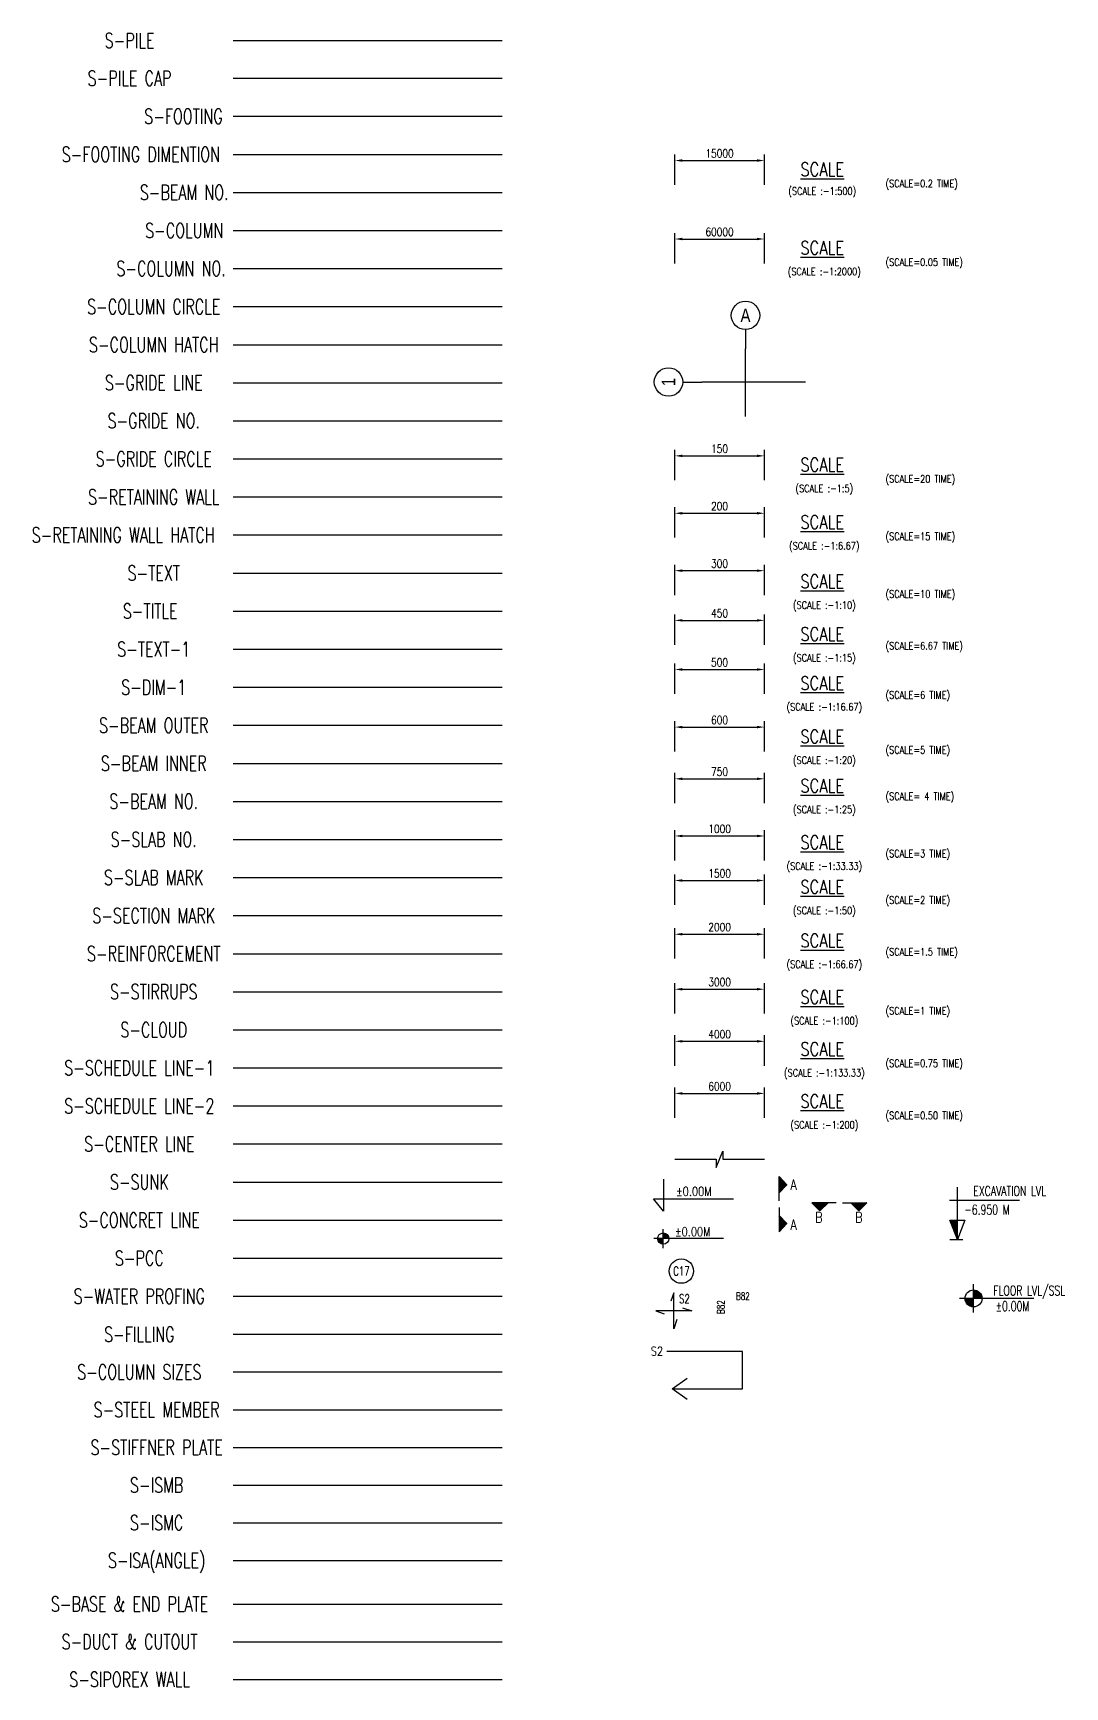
# Model space of a CAD drawing. Extents: x -69352 to 1013721, y -547461 to -186867.
# Drawn here: x 331922 to 366450, y -501482 to -446167 of the extents above; entities that cross this region are included whole.
import ezdxf
from ezdxf.enums import TextEntityAlignment as Align
from ezdxf.lldxf.tags import DXFTag

# ---------------------------------------------------------------- set-up
doc = ezdxf.new("R2010")
doc.units = 0
doc.header["$LTSCALE"] = 500
doc.header["$MEASUREMENT"] = 0
doc.header["$PDMODE"] = 35
doc.header["$PDSIZE"] = -15
doc.linetypes.add('HIDDEN2', pattern=[0.1875, 0.125, -0.0625])
doc.layers.get('DEFPOINTS').update_dxf_attribs({"color": 4})
for name, color, linetype in [('level', 3, 'Continuous'), ('S-BASE & END PLATE', 6, 'Continuous'), ('S-BEAM INNER', 4, 'HIDDEN2'), ('S-BEAM NO', 3, 'Continuous'), ('S-BEAM OUTER', 4, 'Continuous'), ('S-BRECK LINE', 8, 'Continuous'), ('S-CENTER_LINE', 8, 'CENTER'), ('S-CLOUD', 7, 'Continuous'), ('S-COLUMN', 1, 'Continuous'), ('S-COLUMN CIRCLE', 9, 'Continuous'), ('S-COLUMN HATCH', 8, 'Continuous'), ('S-COLUMN NO', 2, 'Continuous'), ('S-COLUMN SIZES', 2, 'Continuous'), ('S-CONCRET LINE', 4, 'Continuous'), ('S-DIM-1', 5, 'Continuous'), ('S-DUCT & CUTOUT', 8, 'Continuous'), ('S-FILLING', 9, 'Continuous'), ('S-FOOTING', 4, 'Continuous'), ('S-FOOTING  DIMENTION', 5, 'Continuous'), ('S-FOOTING TYPE', 3, 'Continuous'), ('S-GRIDE CIRCLE', 8, 'Continuous'), ('S-GRIDE LINE', 8, 'CENTER'), ('S-GRIDE NO', 1, 'Continuous'), ('S-ISA(ANGLE)', 4, 'Continuous'), ('S-ISMB', 2, 'Continuous'), ('S-ISMC', 3, 'Continuous'), ('S-LEVEL SECTION', 3, 'Continuous'), ('S-LEVLE PLAN', 3, 'Continuous'), ('S-PCC', 9, 'Continuous'), ('S-PILE', 2, 'Continuous'), ('S-PILE CAP', 4, 'Continuous'), ('S-REINFORCEMENT', 6, 'Continuous'), ('S-RETAINING WALL', 6, 'Continuous'), ('S-RETAINING WALL HATCH', 8, 'Continuous'), ('S-SECTION MARK', 1, 'Continuous'), ('S-SIPOREX WALL', 170, 'Continuous'), ('S-SLAB MARK', 3, 'Continuous'), ('S-SLAB NO', 3, 'Continuous'), ('S-STEEL MEMBER', 2, 'Continuous'), ('S-STIFFNER PLATE', 3, 'Continuous'), ('S-STIRUPS', 3, 'Continuous'), ('S-SUNK', 9, 'Continuous'), ('S-TEXT', 2, 'Continuous'), ('S-TEXT-1', 4, 'Continuous'), ('S-TITAL', 6, 'Continuous'), ('S-TITLE', 6, 'Continuous'), ('S-WATER PROFING', 9, 'Continuous'), ('SCHEDULE LINE-1', 7, 'Continuous'), ('SCHEDULE LINE-2', 5, 'Continuous')]:
    doc.layers.add(name, color=color, linetype=linetype)
doc.styles.add('ARIAL', font='arial.ttf', dxfattribs={"width": 0.8, "height": 450})
doc.styles.add('ROMANS', font='simplex.shx', dxfattribs={"width": 0.8, "height": 275})
tags = doc.linetypes.add('CENTER', pattern=[2, 1.25, -0.25, 0.25, -0.25]).pattern_tags.tags
tags[10:11] = [DXFTag(74, 4), DXFTag(75, 0), DXFTag(340, '0'), DXFTag(46, 1.0), DXFTag(50, 0.0), DXFTag(44, 0.0), DXFTag(45, 0.0)]
tags[8:9] = [DXFTag(74, 4), DXFTag(75, 0), DXFTag(340, '0'), DXFTag(46, 1.0), DXFTag(50, 0.0), DXFTag(44, 0.0), DXFTag(45, 0.0)]
tags[6:7] = [DXFTag(74, 4), DXFTag(75, 0), DXFTag(340, '0'), DXFTag(46, 1.0), DXFTag(50, 0.0), DXFTag(44, 0.0), DXFTag(45, 0.0)]
tags[4:5] = [DXFTag(74, 4), DXFTag(75, 0), DXFTag(340, '0'), DXFTag(46, 1.0), DXFTag(50, 0.0), DXFTag(44, 0.0), DXFTag(45, 0.0)]
doc.dimstyles.new('dim10', dxfattribs={"dimtxt": 250, "dimasz": 250, "dimexe": 200, "dimexo": 200, "dimgap": 100, "dimtad": 1, "dimdec": 0, "dimlfac": 0.1, "dimzin": 0, "dimdsep": 46, "dimtxsty": 'ROMANS', "dimcen": 0, "dimclrd": 5, "dimclre": 5, "dimclrt": 4, "dimadec": 0, "dimazin": 0, "dimtfac": 1, "dimtdec": 0, "dimtix": 1, "dimtofl": 0, "dimtmove": 2, "dimatfit": 3, "dimfxl": 0, "dimtolj": 1, "dimtzin": 0, "dimlwd": -1, "dimlwe": -1, "dimarcsym": 0})
doc.dimstyles.new('dim100', dxfattribs={"dimtxt": 250, "dimasz": 250, "dimexe": 200, "dimexo": 200, "dimgap": 100, "dimtad": 1, "dimdec": 0, "dimzin": 0, "dimdsep": 46, "dimtxsty": 'ROMANS', "dimcen": 0, "dimclrd": 5, "dimclre": 5, "dimclrt": 4, "dimadec": 0, "dimazin": 0, "dimtfac": 1, "dimtdec": 0, "dimtix": 1, "dimtofl": 0, "dimtmove": 2, "dimatfit": 3, "dimfxl": 0, "dimtolj": 1, "dimtzin": 0, "dimlwd": -1, "dimlwe": -1, "dimarcsym": 0})
doc.dimstyles.new('dim133.33(0.75)', dxfattribs={"dimtxt": 250, "dimasz": 250, "dimexe": 200, "dimexo": 200, "dimgap": 100, "dimtad": 1, "dimdec": 0, "dimlfac": 1.333331, "dimzin": 0, "dimdsep": 46, "dimtxsty": 'ROMANS', "dimcen": 0, "dimclrd": 5, "dimclre": 5, "dimclrt": 4, "dimadec": 0, "dimazin": 0, "dimtfac": 1, "dimtdec": 0, "dimtix": 1, "dimtofl": 0, "dimtmove": 2, "dimatfit": 3, "dimfxl": 0, "dimtolj": 1, "dimtzin": 0, "dimlwd": -1, "dimlwe": -1, "dimarcsym": 0})
doc.dimstyles.new('dim15(6.67)', dxfattribs={"dimtxt": 250, "dimasz": 250, "dimexe": 200, "dimexo": 200, "dimgap": 100, "dimtad": 1, "dimdec": 0, "dimlfac": 0.15, "dimzin": 0, "dimdsep": 46, "dimtxsty": 'ROMANS', "dimcen": 0, "dimclrd": 5, "dimclre": 5, "dimclrt": 4, "dimadec": 0, "dimazin": 0, "dimtfac": 1, "dimtdec": 0, "dimtix": 1, "dimtofl": 0, "dimtmove": 2, "dimatfit": 3, "dimfxl": 0, "dimtolj": 1, "dimtzin": 0, "dimlwd": -1, "dimlwe": -1, "dimarcsym": 0})
doc.dimstyles.new('dim16.67(6)', dxfattribs={"dimtxt": 250, "dimasz": 250, "dimexe": 200, "dimexo": 200, "dimgap": 100, "dimtad": 1, "dimdec": 0, "dimlfac": 0.166665, "dimzin": 0, "dimdsep": 46, "dimtxsty": 'ROMANS', "dimcen": 0, "dimclrd": 5, "dimclre": 5, "dimclrt": 4, "dimadec": 0, "dimazin": 0, "dimtfac": 1, "dimtdec": 0, "dimtix": 1, "dimtofl": 0, "dimtmove": 2, "dimatfit": 3, "dimfxl": 0, "dimtolj": 1, "dimtzin": 0, "dimlwd": -1, "dimlwe": -1, "dimarcsym": 0})
doc.dimstyles.new('dim20', dxfattribs={"dimtxt": 250, "dimasz": 250, "dimexe": 200, "dimexo": 200, "dimgap": 100, "dimtad": 1, "dimdec": 0, "dimlfac": 0.2, "dimzin": 0, "dimdsep": 46, "dimtxsty": 'ROMANS', "dimcen": 0, "dimclrd": 5, "dimclre": 5, "dimclrt": 4, "dimadec": 0, "dimazin": 0, "dimtfac": 1, "dimtdec": 0, "dimtix": 1, "dimtofl": 0, "dimtmove": 2, "dimatfit": 3, "dimfxl": 0, "dimtolj": 1, "dimtzin": 0, "dimlwd": -1, "dimlwe": -1, "dimarcsym": 0})
doc.dimstyles.new('dim200', dxfattribs={"dimtxt": 250, "dimasz": 250, "dimexe": 200, "dimexo": 200, "dimgap": 100, "dimtad": 1, "dimdec": 0, "dimlfac": 2, "dimzin": 0, "dimdsep": 46, "dimtxsty": 'ROMANS', "dimcen": 0, "dimclrd": 5, "dimclre": 5, "dimclrt": 4, "dimadec": 0, "dimazin": 0, "dimtfac": 1, "dimtdec": 0, "dimtix": 1, "dimtofl": 0, "dimtmove": 2, "dimatfit": 3, "dimfxl": 0, "dimtolj": 1, "dimtzin": 0, "dimlwd": -1, "dimlwe": -1, "dimarcsym": 0})
doc.dimstyles.new('dim2000', dxfattribs={"dimtxt": 250, "dimasz": 250, "dimexe": 200, "dimexo": 200, "dimgap": 100, "dimtad": 1, "dimdec": 0, "dimlfac": 20, "dimzin": 0, "dimdsep": 46, "dimtxsty": 'ROMANS', "dimcen": 0, "dimclrd": 5, "dimclre": 5, "dimclrt": 4, "dimadec": 0, "dimazin": 0, "dimtfac": 1, "dimtdec": 0, "dimtix": 1, "dimtofl": 0, "dimtmove": 2, "dimatfit": 3, "dimfxl": 0, "dimtolj": 1, "dimtzin": 0, "dimlwd": -1, "dimlwe": -1, "dimarcsym": 0})
doc.dimstyles.new('dim25', dxfattribs={"dimtxt": 250, "dimasz": 250, "dimexe": 200, "dimexo": 200, "dimgap": 100, "dimtad": 1, "dimdec": 0, "dimlfac": 0.25, "dimzin": 0, "dimdsep": 46, "dimtxsty": 'ROMANS', "dimcen": 0, "dimclrd": 5, "dimclre": 5, "dimclrt": 4, "dimadec": 0, "dimazin": 0, "dimtfac": 1, "dimtdec": 0, "dimtix": 1, "dimtofl": 0, "dimtmove": 2, "dimatfit": 3, "dimfxl": 0, "dimtolj": 1, "dimtzin": 0, "dimlwd": -1, "dimlwe": -1, "dimarcsym": 0})
doc.dimstyles.new('dim33.33', dxfattribs={"dimtxt": 250, "dimasz": 250, "dimexe": 200, "dimexo": 200, "dimgap": 100, "dimtad": 1, "dimdec": 0, "dimlfac": 0.333331, "dimzin": 0, "dimdsep": 46, "dimtxsty": 'ROMANS', "dimcen": 0, "dimclrd": 5, "dimclre": 5, "dimclrt": 4, "dimadec": 0, "dimazin": 0, "dimtfac": 1, "dimtdec": 0, "dimtix": 1, "dimtofl": 0, "dimtmove": 2, "dimatfit": 3, "dimfxl": 0, "dimtolj": 1, "dimtzin": 0, "dimlwd": -1, "dimlwe": -1, "dimarcsym": 0})
doc.dimstyles.new('dim5', dxfattribs={"dimtxt": 250, "dimasz": 250, "dimexe": 200, "dimexo": 200, "dimgap": 100, "dimtad": 1, "dimdec": 0, "dimlfac": 0.05, "dimzin": 0, "dimdsep": 46, "dimtxsty": 'ROMANS', "dimcen": 0, "dimclrd": 5, "dimclre": 5, "dimclrt": 4, "dimadec": 0, "dimazin": 0, "dimtfac": 1, "dimtdec": 0, "dimtix": 1, "dimtofl": 0, "dimtmove": 2, "dimatfit": 3, "dimfxl": 0, "dimtolj": 1, "dimtzin": 0, "dimlwd": -1, "dimlwe": -1, "dimarcsym": 0})
doc.dimstyles.new('dim50', dxfattribs={"dimtxt": 250, "dimasz": 250, "dimexe": 200, "dimexo": 200, "dimgap": 100, "dimtad": 1, "dimdec": 0, "dimlfac": 0.5, "dimzin": 0, "dimdsep": 46, "dimtxsty": 'ROMANS', "dimcen": 0, "dimclrd": 5, "dimclre": 5, "dimclrt": 4, "dimadec": 0, "dimazin": 0, "dimtfac": 1, "dimtdec": 0, "dimtix": 1, "dimtofl": 0, "dimtmove": 2, "dimatfit": 3, "dimfxl": 0, "dimtolj": 1, "dimtzin": 0, "dimlwd": -1, "dimlwe": -1, "dimarcsym": 0})
doc.dimstyles.new('dim500', dxfattribs={"dimtxt": 250, "dimasz": 250, "dimexe": 200, "dimexo": 200, "dimgap": 100, "dimtad": 1, "dimdec": 0, "dimlfac": 5, "dimzin": 0, "dimdsep": 46, "dimtxsty": 'ROMANS', "dimcen": 0, "dimclrd": 5, "dimclre": 5, "dimclrt": 4, "dimadec": 0, "dimazin": 0, "dimtfac": 1, "dimtdec": 0, "dimtix": 1, "dimtofl": 0, "dimtmove": 2, "dimatfit": 3, "dimfxl": 0, "dimtolj": 1, "dimtzin": 0, "dimlwd": -1, "dimlwe": -1, "dimarcsym": 0})
doc.dimstyles.new('dim6.67(15)', dxfattribs={"dimtxt": 250, "dimasz": 250, "dimexe": 200, "dimexo": 200, "dimgap": 100, "dimtad": 1, "dimdec": 0, "dimlfac": 0.066667, "dimzin": 0, "dimdsep": 46, "dimtxsty": 'ROMANS', "dimcen": 0, "dimclrd": 5, "dimclre": 5, "dimclrt": 4, "dimadec": 0, "dimazin": 0, "dimtfac": 1, "dimtdec": 0, "dimtix": 1, "dimtofl": 0, "dimtmove": 2, "dimatfit": 3, "dimfxl": 0, "dimtolj": 1, "dimtzin": 0, "dimlwd": -1, "dimlwe": -1, "dimarcsym": 0})
doc.dimstyles.new('dim66.67(1.5)', dxfattribs={"dimtxt": 250, "dimasz": 250, "dimexe": 200, "dimexo": 200, "dimgap": 100, "dimtad": 1, "dimdec": 0, "dimlfac": 0.666666, "dimzin": 0, "dimdsep": 46, "dimtxsty": 'ROMANS', "dimcen": 0, "dimclrd": 5, "dimclre": 5, "dimclrt": 4, "dimadec": 0, "dimazin": 0, "dimtfac": 1, "dimtdec": 0, "dimtix": 1, "dimtofl": 0, "dimtmove": 2, "dimatfit": 3, "dimfxl": 0, "dimtolj": 1, "dimtzin": 0, "dimlwd": -1, "dimlwe": -1, "dimarcsym": 0})

msp = doc.modelspace()

# ---------------------------------------------------------------- texts
at = {"layer": 'S-BEAM NO', "style": 'ROMANS', "width": 0.7}
msp.add_text('B82', height=250, dxfattribs=at).set_placement((355675.361, -488409.478), align=Align.MIDDLE_CENTER)
msp.add_text('B82', height=250, rotation=90, dxfattribs=at).set_placement((354935.587, -488778.007), align=Align.MIDDLE_CENTER)
at = {"layer": 'S-COLUMN NO', "style": 'ROMANS', "width": 0.7}
msp.add_text('C17', height=300, dxfattribs=at).set_placement((353616.198, -487574.519), align=Align.MIDDLE)
at = {"layer": 'S-LEVEL SECTION', "insert": (354030.702, -484908.217), "char_height": 300, "attachment_point": 5, "style": 'ROMANS'}
msp.add_mtext('%%P0.00M', dxfattribs=at)
at = {"layer": 'S-LEVLE PLAN', "insert": (353994.241, -486255.406), "char_height": 300, "attachment_point": 5, "style": 'ROMANS'}
msp.add_mtext('%%P0.00M', dxfattribs=at)
at = {"layer": 'S-SECTION MARK', "style": 'ROMANS', "width": 0.8}
for s, p in [('A', (357372.639, -484681.535)), ('B', (358216.284, -485775.958)), ('B', (359555.063, -485775.958)), ('A', (357372.639, -486020.314))]:
    msp.add_text(s, height=349.999, dxfattribs=at).set_placement(p, align=Align.MIDDLE)
at = {"layer": 'S-SLAB NO', "style": 'ROMANS', "width": 0.7}
msp.add_text('S2', height=300, dxfattribs=at).set_placement((353536.61, -488649.777))
at = {"layer": 'S-TEXT', "style": 'ROMANS', "width": 0.7}
for s, p in [('S-PILE', (335149.926, -446416.516)), ('S-PILE CAP', (335149.926, -447676.985)), ('S-FOOTING', (336955.032, -448950.05)), ('S-FOOTING DIMENTION', (335528.653, -450223.115)), ('S-BEAM NO.', (336978.032, -451496.18)), ('S-COLUMN', (336978.032, -452769.245)), ('S-COLUMN NO.', (336539.715, -454042.31)), ('S-COLUMN CIRCLE', (335959.734, -455315.375)), ('S-COLUMN HATCH', (335959.734, -456588.441)), ('S-GRIDE LINE', (335959.734, -457861.506)), ('S-GRIDE NO.', (335959.734, -459134.571)), ('S-GRIDE CIRCLE', (335959.734, -460407.636)), ('S-RETAINING WALL', (335959.734, -461680.701)), ('S-RETAINING WALL HATCH', (334936.759, -462953.766)), ('S-TEXT', (335959.734, -464226.831)), ('S-TITLE ', (335959.734, -465499.896)), ('S-TEXT-1', (335959.734, -466772.961)), ('S-DIM-1', (335959.734, -468046.027)), ('S-BEAM OUTER', (335959.734, -469319.092)), ('S-BEAM INNER', (335959.734, -470592.157)), ('S-BEAM NO.', (335959.734, -471865.222)), ('S-SLAB NO.', (335959.734, -473138.287)), ('S-SLAB MARK', (335959.734, -474411.352)), ('S-SECTION MARK', (335959.734, -475684.417)), ('S-REINFORCEMENT', (335959.734, -476957.482)), ('S-STIRRUPS', (335959.734, -478230.547)), ('S-CLOUD', (335959.734, -479503.612)), ('S-SCHEDULE LINE-1', (335477.463, -480776.678)), ('S-SCHEDULE LINE-2', (335477.463, -482049.743)), ('S-CENTER LINE', (335477.463, -483322.808)), ('S-SUNK', (335477.463, -484595.873)), ('S-CONCRET LINE', (335477.463, -485868.938)), ('S-PCC', (335477.463, -487142.003)), ('S-WATER PROFING', (335477.463, -488415.068)), ('S-FILLING', (335477.463, -489688.133)), ('S-COLUMN SIZES', (335477.463, -490948.603)), ('S-STEEL MEMBER', (336056.029, -492209.072)), ('S-STIFFNER PLATE', (336056.029, -493469.541)), ('S-ISMB', (336056.029, -494730.011)), ('S-ISMC', (336056.029, -495990.48)), ('S-ISA(ANGLE)', (336056.029, -497250.949)), ('S-BASE & END PLATE', (335149.926, -498710.991)), ('S-DUCT & CUTOUT', (335149.926, -499971.46)), ('S-SIPOREX WALL', (335149.926, -501231.929))]:
    msp.add_text(s, height=500, dxfattribs=at).set_placement(p, align=Align.MIDDLE_CENTER)
at = {"layer": 'S-TEXT', "style": 'ROMANS', "width": 0.8}
msp.add_text('S2', height=300, dxfattribs=at).set_placement((352590.7, -490401.816))
at = {"layer": 'S-TEXT', "char_height": 250, "width": 16150, "attachment_point": 2, "style": 'ROMANS'}
for s, insert in [('(SCALE :-1:500)', (358330.584, -451325.846)), ('(SCALE :-1:2000)', (358398.476, -454018.417)), ('(SCALE :-1:5)', (358398.476, -461271.303)), ('(SCALE :-1:6.67)', (358398.476, -463191.297)), ('(SCALE :-1:10)', (358400.054, -465174.759)), ('(SCALE :-1:15)', (358400.054, -466936.696)), ('(SCALE :-1:16.67)', (358400.054, -468579.515)), ('(SCALE :-1:20)', (358400.054, -470362.945)), ('(SCALE :-1:25)', (358400.054, -472010.456)), ('(SCALE :-1:33.33)', (358400.054, -473902.517)), ('(SCALE :-1:50)', (358400.054, -475391.335)), ('(SCALE :-1:66.67)', (358400.054, -477188.659)), ('(SCALE :-1:100)', (358400.054, -479074.696)), ('(SCALE :-1:133.33)', (358400.054, -480817.344)), ('(SCALE :-1:200)', (358400.054, -482559.993))]:
    msp.add_mtext(s, dxfattribs=dict(at, insert=insert))
at = {"layer": 'S-TEXT-1', "char_height": 250, "width": 16150, "attachment_point": 1, "style": 'ROMANS'}
for s, insert in [('(SCALE=0.2 TIME)', (360447.619, -451075.661)), ('(SCALE=0.05 TIME)', (360447.619, -453700.646)), ('(SCALE=20 TIME)', (360447.619, -460953.532)), ('(SCALE=15 TIME)', (360447.619, -462873.526)), ('(SCALE=10 TIME)', (360447.619, -464802.531)), ('(SCALE=6.67 TIME)', (360447.619, -466536.575)), ('(SCALE=6 TIME)', (360447.619, -468179.394)), ('(SCALE=5 TIME)', (360447.619, -470018.453)), ('(SCALE= 4 TIME)', (360447.619, -471568.788)), ('(SCALE=3 TIME)', (360447.619, -473485.037)), ('(SCALE=2 TIME)', (360447.619, -475038.244)), ('(SCALE=1.5 TIME)', (360447.619, -476771.179)), ('(SCALE=1 TIME)', (360447.619, -478742.817)), ('(SCALE=0.75 TIME)', (360447.619, -480498.934)), ('(SCALE=0.50 TIME)', (360447.619, -482241.583))]:
    msp.add_mtext(s, dxfattribs=dict(at, insert=insert))
at = {"layer": 'S-TITAL', "style": 'ROMANS', "width": 0.8}
for p in [(358330.584, -450724.339), (358330.584, -453349.324), (358330.584, -460602.21), (358330.584, -462522.204), (358330.584, -464505.666), (358330.584, -466267.603), (358330.584, -467910.422), (358330.584, -469693.852), (358330.584, -471341.363), (358330.584, -473233.424), (358330.584, -474722.242), (358330.584, -476519.566), (358330.584, -478405.603), (358330.584, -480148.252), (358330.584, -481890.9)]:
    msp.add_text('%%USCALE', height=450, dxfattribs=at).set_placement(p, align=Align.MIDDLE_CENTER)

# ---------------------------------------------------------------- blocks, each defined once
blk = doc.blocks.new('*D1242')
at = {"layer": 'DEFPOINTS', "color": 0}
for p in [(356394, -478146), (353394, -479161), (356394, -479161)]:
    blk.add_point(p, dxfattribs=at)
at = {"layer": 'S-DIM-1', "color": 5}
for p, q in [((353394, -478961), (353394, -477946)), ((353644, -478146), (356144, -478146)), ((356394, -478961), (356394, -477946))]:
    blk.add_line(p, q, dxfattribs=at)
for points in [[(353644, -478104), (353644, -478188), (353394, -478146)], [(356144, -478188), (356144, -478104), (356394, -478146)]]:
    blk.add_solid(points, dxfattribs=at)
at = {"layer": 'S-DIM-1', "color": 4, "insert": (354894, -477908), "char_height": 275, "attachment_point": 5, "style": 'ROMANS'}
blk.add_mtext('\\A1;3000', dxfattribs=at)
blk = doc.blocks.new('*D1243')
at = {"layer": 'DEFPOINTS', "color": 0}
for p in [(356394, -474510), (353394, -475525), (356394, -475525)]:
    blk.add_point(p, dxfattribs=at)
at = {"layer": 'S-DIM-1', "color": 5}
for p, q in [((353394, -475325), (353394, -474310)), ((353644, -474510), (356144, -474510)), ((356394, -475325), (356394, -474310))]:
    blk.add_line(p, q, dxfattribs=at)
for points in [[(353644, -474468), (353644, -474551), (353394, -474510)], [(356144, -474551), (356144, -474468), (356394, -474510)]]:
    blk.add_solid(points, dxfattribs=at)
at = {"layer": 'S-DIM-1', "color": 4, "insert": (354894, -474272), "char_height": 275, "attachment_point": 5, "style": 'ROMANS'}
blk.add_mtext('\\A1;1500', dxfattribs=at)
blk = doc.blocks.new('*D1244')
at = {"layer": 'DEFPOINTS', "color": 0}
for p in [(356394, -471108), (353394, -472123), (356394, -472123)]:
    blk.add_point(p, dxfattribs=at)
at = {"layer": 'S-DIM-1', "color": 5}
for p, q in [((353394, -471923), (353394, -470908)), ((353644, -471108), (356144, -471108)), ((356394, -471923), (356394, -470908))]:
    blk.add_line(p, q, dxfattribs=at)
for points in [[(353644, -471067), (353644, -471150), (353394, -471108)], [(356144, -471150), (356144, -471067), (356394, -471108)]]:
    blk.add_solid(points, dxfattribs=at)
at = {"layer": 'S-DIM-1', "color": 4, "insert": (354894, -470871), "char_height": 275, "attachment_point": 5, "style": 'ROMANS'}
blk.add_mtext('\\A1;750', dxfattribs=at)
blk = doc.blocks.new('*D1245')
at = {"layer": 'DEFPOINTS', "color": 0}
for p in [(356394, -469379), (353394, -470394), (356394, -470394)]:
    blk.add_point(p, dxfattribs=at)
at = {"layer": 'S-DIM-1', "color": 5}
for p, q in [((353394, -470194), (353394, -469179)), ((353644, -469379), (356144, -469379)), ((356394, -470194), (356394, -469179))]:
    blk.add_line(p, q, dxfattribs=at)
for points in [[(353644, -469337), (353644, -469421), (353394, -469379)], [(356144, -469421), (356144, -469337), (356394, -469379)]]:
    blk.add_solid(points, dxfattribs=at)
at = {"layer": 'S-DIM-1', "color": 4, "insert": (354894, -469142), "char_height": 275, "attachment_point": 5, "style": 'ROMANS'}
blk.add_mtext('\\A1;600', dxfattribs=at)
blk = doc.blocks.new('*D1246')
at = {"layer": 'DEFPOINTS', "color": 0}
for p in [(356394, -465810), (353394, -466825), (356394, -466825)]:
    blk.add_point(p, dxfattribs=at)
at = {"layer": 'S-DIM-1', "color": 5}
for p, q in [((353394, -466625), (353394, -465610)), ((356394, -466625), (356394, -465610)), ((353644, -465810), (356144, -465810))]:
    blk.add_line(p, q, dxfattribs=at)
for points in [[(353644, -465768), (353644, -465851), (353394, -465810)], [(356144, -465851), (356144, -465768), (356394, -465810)]]:
    blk.add_solid(points, dxfattribs=at)
at = {"layer": 'S-DIM-1', "color": 4, "insert": (354894, -465572), "char_height": 275, "attachment_point": 5, "style": 'ROMANS'}
blk.add_mtext('\\A1;450', dxfattribs=at)
blk = doc.blocks.new('*D1247')
at = {"layer": 'DEFPOINTS', "color": 0}
for p in [(356394, -464147), (353394, -465162), (356394, -465162)]:
    blk.add_point(p, dxfattribs=at)
at = {"layer": 'S-DIM-1', "color": 5}
for p, q in [((353394, -464962), (353394, -463947)), ((356394, -464962), (356394, -463947)), ((353644, -464147), (356144, -464147))]:
    blk.add_line(p, q, dxfattribs=at)
for points in [[(353644, -464105), (353644, -464189), (353394, -464147)], [(356144, -464189), (356144, -464105), (356394, -464147)]]:
    blk.add_solid(points, dxfattribs=at)
at = {"layer": 'S-DIM-1', "color": 4, "insert": (354894, -463910), "char_height": 275, "attachment_point": 5, "style": 'ROMANS'}
blk.add_mtext('\\A1;300', dxfattribs=at)
blk = doc.blocks.new('*D1248')
at = {"layer": 'DEFPOINTS', "color": 0}
for p in [(356394, -462227), (353394, -463242), (356394, -463242)]:
    blk.add_point(p, dxfattribs=at)
at = {"layer": 'S-DIM-1', "color": 5}
for p, q in [((353394, -463042), (353394, -462027)), ((353644, -462227), (356144, -462227)), ((356394, -463042), (356394, -462027))]:
    blk.add_line(p, q, dxfattribs=at)
for points in [[(353644, -462185), (353644, -462269), (353394, -462227)], [(356144, -462269), (356144, -462185), (356394, -462227)]]:
    blk.add_solid(points, dxfattribs=at)
at = {"layer": 'S-DIM-1', "color": 4, "insert": (354894, -461990), "char_height": 275, "attachment_point": 5, "style": 'ROMANS'}
blk.add_mtext('\\A1;200', dxfattribs=at)
blk = doc.blocks.new('*D1249')
at = {"layer": 'DEFPOINTS', "color": 0}
for p in [(356394, -476307), (353394, -477322), (356394, -477322)]:
    blk.add_point(p, dxfattribs=at)
at = {"layer": 'S-DIM-1', "color": 5}
for p, q in [((353394, -477122), (353394, -476107)), ((356394, -477122), (356394, -476107)), ((353644, -476307), (356144, -476307))]:
    blk.add_line(p, q, dxfattribs=at)
for points in [[(353644, -476265), (353644, -476349), (353394, -476307)], [(356144, -476349), (356144, -476265), (356394, -476307)]]:
    blk.add_solid(points, dxfattribs=at)
at = {"layer": 'S-DIM-1', "color": 4, "insert": (354894, -476069), "char_height": 275, "attachment_point": 5, "style": 'ROMANS'}
blk.add_mtext('\\A1;2000', dxfattribs=at)
blk = doc.blocks.new('*D1250')
at = {"layer": 'DEFPOINTS', "color": 0}
for p in [(356394, -473021), (353394, -474036), (356394, -474036)]:
    blk.add_point(p, dxfattribs=at)
at = {"layer": 'S-DIM-1', "color": 5}
for p, q in [((353394, -473836), (353394, -472821)), ((356394, -473836), (356394, -472821)), ((353644, -473021), (356144, -473021))]:
    blk.add_line(p, q, dxfattribs=at)
for points in [[(353644, -472979), (353644, -473062), (353394, -473021)], [(356144, -473062), (356144, -472979), (356394, -473021)]]:
    blk.add_solid(points, dxfattribs=at)
at = {"layer": 'S-DIM-1', "color": 4, "insert": (354894, -472783), "char_height": 275, "attachment_point": 5, "style": 'ROMANS'}
blk.add_mtext('\\A1;1000', dxfattribs=at)
blk = doc.blocks.new('*D1251')
at = {"layer": 'DEFPOINTS', "color": 0}
for p in [(356394, -467452), (353394, -468468), (356394, -468468)]:
    blk.add_point(p, dxfattribs=at)
at = {"layer": 'S-DIM-1', "color": 5}
for p, q in [((353394, -468268), (353394, -467252)), ((356394, -468268), (356394, -467252)), ((353644, -467452), (356144, -467452))]:
    blk.add_line(p, q, dxfattribs=at)
for points in [[(353644, -467411), (353644, -467494), (353394, -467452)], [(356144, -467494), (356144, -467411), (356394, -467452)]]:
    blk.add_solid(points, dxfattribs=at)
at = {"layer": 'S-DIM-1', "color": 4, "insert": (354894, -467215), "char_height": 275, "attachment_point": 5, "style": 'ROMANS'}
blk.add_mtext('\\A1;500', dxfattribs=at)
blk = doc.blocks.new('*D1252')
at = {"layer": 'DEFPOINTS', "color": 0}
for p in [(356394, -479888), (353394, -480904), (356394, -480904)]:
    blk.add_point(p, dxfattribs=at)
at = {"layer": 'S-DIM-1', "color": 5}
for p, q in [((353394, -480704), (353394, -479688)), ((353644, -479888), (356144, -479888)), ((356394, -480704), (356394, -479688))]:
    blk.add_line(p, q, dxfattribs=at)
for points in [[(353644, -479847), (353644, -479930), (353394, -479888)], [(356144, -479930), (356144, -479847), (356394, -479888)]]:
    blk.add_solid(points, dxfattribs=at)
at = {"layer": 'S-DIM-1', "color": 4, "insert": (354894, -479651), "char_height": 275, "attachment_point": 5, "style": 'ROMANS'}
blk.add_mtext('\\A1;4000', dxfattribs=at)
blk = doc.blocks.new('*D1253')
at = {"layer": 'DEFPOINTS', "color": 0}
for p in [(356394, -460307), (353394, -461322), (356394, -461322)]:
    blk.add_point(p, dxfattribs=at)
at = {"layer": 'S-DIM-1', "color": 5}
for p, q in [((353394, -461122), (353394, -460107)), ((356394, -461122), (356394, -460107)), ((353644, -460307), (356144, -460307))]:
    blk.add_line(p, q, dxfattribs=at)
for points in [[(353644, -460265), (353644, -460349), (353394, -460307)], [(356144, -460349), (356144, -460265), (356394, -460307)]]:
    blk.add_solid(points, dxfattribs=at)
at = {"layer": 'S-DIM-1', "color": 4, "insert": (354894, -460070), "char_height": 275, "attachment_point": 5, "style": 'ROMANS'}
blk.add_mtext('\\A1;150', dxfattribs=at)
blk = doc.blocks.new('*D1254')
at = {"layer": 'DEFPOINTS', "color": 0}
for p in [(356394, -453054), (353394, -454069), (356394, -454069)]:
    blk.add_point(p, dxfattribs=at)
at = {"layer": 'S-DIM-1', "color": 5}
for p, q in [((353394, -453869), (353394, -452854)), ((356394, -453869), (356394, -452854)), ((353644, -453054), (356144, -453054))]:
    blk.add_line(p, q, dxfattribs=at)
for points in [[(353644, -453012), (353644, -453096), (353394, -453054)], [(356144, -453096), (356144, -453012), (356394, -453054)]]:
    blk.add_solid(points, dxfattribs=at)
at = {"layer": 'S-DIM-1', "color": 4, "insert": (354894, -452817), "char_height": 275, "attachment_point": 5, "style": 'ROMANS'}
blk.add_mtext('\\A1;60000', dxfattribs=at)
blk = doc.blocks.new('*D1255')
at = {"layer": 'DEFPOINTS', "color": 0}
for p in [(356394, -450429), (353394, -451444), (356394, -451444)]:
    blk.add_point(p, dxfattribs=at)
at = {"layer": 'S-DIM-1', "color": 5}
for p, q in [((353394, -451244), (353394, -450229)), ((356394, -451244), (356394, -450229)), ((353644, -450429), (356144, -450429))]:
    blk.add_line(p, q, dxfattribs=at)
for points in [[(353644, -450387), (353644, -450471), (353394, -450429)], [(356144, -450471), (356144, -450387), (356394, -450429)]]:
    blk.add_solid(points, dxfattribs=at)
at = {"layer": 'S-DIM-1', "color": 4, "insert": (354894, -450192), "char_height": 275, "attachment_point": 5, "style": 'ROMANS'}
blk.add_mtext('\\A1;15000', dxfattribs=at)
blk = doc.blocks.new('*D1256')
at = {"layer": 'DEFPOINTS', "color": 0}
for p in [(356394, -481631), (353394, -482646), (356394, -482646)]:
    blk.add_point(p, dxfattribs=at)
at = {"layer": 'S-DIM-1', "color": 5}
for p, q in [((353394, -482446), (353394, -481431)), ((353644, -481631), (356144, -481631)), ((356394, -482446), (356394, -481431))]:
    blk.add_line(p, q, dxfattribs=at)
for points in [[(353644, -481589), (353644, -481673), (353394, -481631)], [(356144, -481673), (356144, -481589), (356394, -481631)]]:
    blk.add_solid(points, dxfattribs=at)
at = {"layer": 'S-DIM-1', "color": 4, "insert": (354894, -481394), "char_height": 275, "attachment_point": 5, "style": 'ROMANS'}
blk.add_mtext('\\A1;6000', dxfattribs=at)
blk = doc.blocks.new('*U1236')
at = {"layer": 'S-GRIDE CIRCLE', "linetype": 'Continuous'}
blk.add_circle((0, 875), 475, dxfattribs=at)
at = {"layer": 'S-GRIDE LINE', "ltscale": 250}
blk.add_line((0, -3711), (0, -238), dxfattribs=at)
at = {"layer": 'S-GRIDE NO'}
blk.add_lwpolyline([(0, 400), (0, 0), (0, 0), (0, -238)], dxfattribs=at)
at = {"layer": 'S-GRIDE NO', "style": 'ARIAL', "width": 0.8}
blk.add_attdef('GRID_NO', text='', height=450, dxfattribs=at).set_placement((0, 875), align=Align.MIDDLE_CENTER)
blk = doc.blocks.new('*U1237')
at = {"layer": 'S-GRIDE CIRCLE', "linetype": 'Continuous'}
blk.add_circle((0, 875), 475, dxfattribs=at)
at = {"layer": 'S-GRIDE LINE', "ltscale": 250}
blk.add_line((0, -2503), (0, -238), dxfattribs=at)
at = {"layer": 'S-GRIDE NO'}
blk.add_lwpolyline([(0, 400), (0, 0), (0, 0), (0, -238)], dxfattribs=at)
at = {"layer": 'S-GRIDE NO', "style": 'ARIAL', "width": 0.8}
blk.add_attdef('GRID_NO', text='', height=450, dxfattribs=at).set_placement((0, 875), align=Align.MIDDLE_CENTER)
blk = doc.blocks.new('*U1241')
at = {"layer": 'S-BRECK LINE'}
blk.add_lwpolyline([(-1500, 0), (-113, 0), (-113, -275), (113, 275), (113, 0), (1500, 0)], dxfattribs=at)
blk = doc.blocks.new('*U503')
at = {"layer": 'S-SECTION MARK', "ltscale": 5}
h = blk.add_hatch(dxfattribs=at)
h.set_pattern_fill('ANSI31', color=256, scale=172.406964, angle=-90, style=0)
h.set_pattern_definition([(45, (-328597.685, -34303.25), (15.2387667, -15.2387667), [])])
h.paths.add_polyline_path([(267, 650), (0, 922), (0, 378)])
h = blk.add_hatch(dxfattribs=at)
h.set_pattern_fill('ANSI31', color=256, scale=172.406964, angle=-90, style=0)
h.set_pattern_definition([(45, (-1838.978, -75247.483), (15.2387667, -15.2387667), [])])
h.paths.add_polyline_path([(267, -650), (0, -922), (0, -378)])
at = {"layer": 'S-SECTION MARK'}
for p, q in [((0, 109), (0, 922)), ((0, 922), (267, 650)), ((0, 378), (267, 650)), ((0, -109), (0, -922)), ((0, -378), (267, -650)), ((0, -922), (267, -650))]:
    blk.add_line(p, q, dxfattribs=at)
blk = doc.blocks.new('*U1235')
at = {"layer": 'S-SLAB MARK'}
for points in [[(103, -287), (0, -600), (0, 600), (-103, 323)], [(287, 103), (600, 0), (-600, 0), (-323, -103)]]:
    blk.add_lwpolyline(points, dxfattribs=at)
blk = doc.blocks.new('*U1239')
at = {"layer": 'level'}
blk.add_hatch(color=11, dxfattribs=at).paths.add_polyline_path([(0, 644), (-250, 644), (0, 0)])
at = {"layer": 'S-LEVEL SECTION'}
for p, q in [((0, 0), (0, 1749)), ((-266, 1308), (2079, 1308)), ((-250, 0), (180, 0))]:
    blk.add_line(p, q, dxfattribs=at)
blk.add_lwpolyline([(0, 0), (-250, 644), (250, 644)], close=True, dxfattribs=at)
at = {"layer": 'S-LEVEL SECTION', "style": 'ROMANS', "width": 0.7}
for tag, p in [('FLOOR', (338, 1456)), ('LVL', (182, 834))]:
    blk.add_attdef(tag, p, '', height=325, dxfattribs=at)
blk = doc.blocks.new('*U1240')
at = {"layer": 'level'}
h = blk.add_hatch(color=11, dxfattribs=at)
h.paths.add_polyline_path([(0, 283), (0, 0), (283, 0, 0.414214)])
h.paths.add_polyline_path([(0, 0), (-283, 0, 0.414214), (0, -283)])
at = {"layer": 'S-LEVLE PLAN'}
blk.add_line((0, -476), (0, 476), dxfattribs=at)
blk.add_lwpolyline([(2018, 0), (-476, 0)], dxfattribs=at)
blk.add_circle((0, 0), 283, dxfattribs=at)
at = {"layer": 'S-LEVEL SECTION', "style": 'ROMANS', "width": 0.7}
for tag, p in [('SSL', (659, 98)), ('±0.00M', (441, -423))]:
    blk.add_attdef(tag, p, '', height=325, dxfattribs=at)

# ---------------------------------------------------------------- dimensions: what is measured, and where the dimension line sits
at = {"layer": 'S-DIM-1'}
for base, p1, p2, dimstyle, picture, middle in [((356393.681, -450429.155), (353393.681, -451444.283), (356393.681, -451444.283), 'dim500', '*D1255', (354893.681, -450191.655)), ((356393.681, -453054.139), (353393.681, -454069.267), (356393.681, -454069.267), 'dim2000', '*D1254', (354893.681, -452816.639)), ((356393.681, -460307.026), (353393.681, -461322.154), (356393.681, -461322.154), 'dim5', '*D1253', (354893.681, -460069.526)), ((356393.681, -462227.02), (353393.681, -463242.148), (356393.681, -463242.148), 'dim6.67(15)', '*D1248', (354893.681, -461989.52)), ((356393.681, -464147.013), (353393.681, -465162.142), (356393.681, -465162.142), 'dim10', '*D1247', (354893.681, -463909.513)), ((356393.681, -465809.557), (353393.681, -466824.685), (356393.681, -466824.685), 'dim15(6.67)', '*D1246', (354893.681, -465572.057)), ((356393.681, -467452.376), (353393.681, -468467.504), (356393.681, -468467.504), 'dim16.67(6)', '*D1251', (354893.681, -467214.876)), ((356393.681, -469379.065), (353393.681, -470394.193), (356393.681, -470394.193), 'dim20', '*D1245', (354893.681, -469141.565)), ((356393.681, -471108.267), (353393.681, -472123.395), (356393.681, -472123.395), 'dim25', '*D1244', (354893.681, -470870.767)), ((356393.681, -473020.752), (353393.681, -474035.88), (356393.681, -474035.88), 'dim33.33', '*D1250', (354893.681, -472783.252)), ((356393.681, -474509.57), (353393.681, -475524.698), (356393.681, -475524.698), 'dim50', '*D1243', (354893.681, -474272.07)), ((356393.681, -476306.893), (353393.681, -477322.021), (356393.681, -477322.021), 'dim66.67(1.5)', '*D1249', (354893.681, -476069.393)), ((356393.681, -478145.849), (353393.681, -479160.977), (356393.681, -479160.977), 'dim100', '*D1242', (354893.681, -477908.349)), ((356393.681, -479888.497), (353393.681, -480903.625), (356393.681, -480903.625), 'dim133.33(0.75)', '*D1252', (354893.681, -479650.997)), ((356393.681, -481631.146), (353393.681, -482646.274), (356393.681, -482646.274), 'dim200', '*D1256', (354893.681, -481393.646))]:
    dim = msp.add_linear_dim(base=base, p1=p1, p2=p2, dimstyle=dimstyle, dxfattribs=at)
    dim.commit()
    dim.dimension.update_dxf_attribs({"geometry": picture, "text_midpoint": middle})

# ---------------------------------------------------------------- hatches: boundary and pattern name
at = {"layer": 'S-LEVLE PLAN'}
h = msp.add_hatch(color=256, dxfattribs=at)
h.paths.add_polyline_path([(353008.507, -486297.11), (353008.507, -486485.457), (353196.854, -486485.457, 0.414213562)])
h.paths.add_polyline_path([(353008.507, -486485.457), (352820.16, -486485.457, 0.414213562), (353008.507, -486673.804)])

# ---------------------------------------------------------------- linework, layer by layer
at = {"layer": 'S-BASE & END PLATE'}
msp.add_line((338615.123, -498710.991), (347618.05, -498710.991), dxfattribs=at)
at = {"layer": 'S-BEAM INNER', "ltscale": 4000}
msp.add_line((338615.123, -470592.157), (347618.05, -470592.157), dxfattribs=at)
at = {"layer": 'S-BEAM NO'}
msp.add_line((338615.123, -471865.222), (347618.05, -471865.222), dxfattribs=at)
at = {"layer": 'S-BEAM OUTER'}
msp.add_line((338615.123, -469319.092), (347618.05, -469319.092), dxfattribs=at)
at = {"layer": 'S-CENTER_LINE', "ltscale": 500}
msp.add_line((338615.123, -483322.808), (347618.05, -483322.808), dxfattribs=at)
at = {"layer": 'S-CLOUD'}
msp.add_line((338615.123, -479503.612), (347618.05, -479503.612), dxfattribs=at)
at = {"layer": 'S-COLUMN'}
msp.add_line((338615.123, -452769.245), (347618.05, -452769.245), dxfattribs=at)
at = {"layer": 'S-COLUMN CIRCLE'}
msp.add_line((338615.123, -455315.375), (347618.05, -455315.375), dxfattribs=at)
msp.add_circle((353616.198, -487574.519), 407.525, dxfattribs=at)
at = {"layer": 'S-COLUMN HATCH'}
msp.add_line((338615.123, -456588.441), (347618.05, -456588.441), dxfattribs=at)
at = {"layer": 'S-COLUMN NO'}
msp.add_line((338615.123, -454042.31), (347618.05, -454042.31), dxfattribs=at)
at = {"layer": 'S-COLUMN SIZES', "lineweight": -2}
msp.add_line((338615.123, -490948.603), (347618.05, -490948.603), dxfattribs=at)
at = {"layer": 'S-CONCRET LINE'}
msp.add_line((338615.123, -485868.938), (347618.05, -485868.938), dxfattribs=at)
at = {"layer": 'S-DIM-1'}
msp.add_line((338615.123, -468046.027), (347618.05, -468046.027), dxfattribs=at)
at = {"layer": 'S-DUCT & CUTOUT'}
msp.add_line((338615.123, -499971.46), (347618.05, -499971.46), dxfattribs=at)
at = {"layer": 'S-FILLING'}
msp.add_line((338615.123, -489688.133), (347618.05, -489688.133), dxfattribs=at)
at = {"layer": 'S-FOOTING'}
msp.add_line((338615.123, -448950.05), (347618.05, -448950.05), dxfattribs=at)
at = {"layer": 'S-FOOTING  DIMENTION'}
msp.add_line((338615.123, -450223.115), (347618.05, -450223.115), dxfattribs=at)
at = {"layer": 'S-FOOTING TYPE'}
msp.add_line((338615.123, -451496.18), (347618.05, -451496.18), dxfattribs=at)
at = {"layer": 'S-GRIDE CIRCLE'}
msp.add_line((338615.123, -460407.636), (347618.05, -460407.636), dxfattribs=at)
at = {"layer": 'S-GRIDE LINE', "ltscale": 500}
msp.add_line((338615.123, -457861.506), (347618.05, -457861.506), dxfattribs=at)
at = {"layer": 'S-GRIDE NO'}
msp.add_line((338615.123, -459134.571), (347618.05, -459134.571), dxfattribs=at)
at = {"layer": 'S-ISA(ANGLE)', "lineweight": -2}
msp.add_line((338615.123, -497250.949), (347618.05, -497250.949), dxfattribs=at)
at = {"layer": 'S-ISMB', "lineweight": -2}
msp.add_line((338615.123, -494730.011), (347618.05, -494730.011), dxfattribs=at)
at = {"layer": 'S-ISMC', "lineweight": -2}
msp.add_line((338615.123, -495990.48), (347618.05, -495990.48), dxfattribs=at)
at = {"layer": 'S-LEVEL SECTION'}
msp.add_lwpolyline([(353013.34, -484498.755), (353013.34, -485571.502), (352679.255, -485161.4), (355362.785, -485161.4)], dxfattribs=at)
at = {"layer": 'S-LEVLE PLAN'}
msp.add_line((353008.507, -486802.518), (353008.507, -486168.396), dxfattribs=at)
msp.add_lwpolyline([(355026.014, -486485.457), (352691.446, -486485.457)], dxfattribs=at)
msp.add_circle((353008.507, -486485.457), 188.347, dxfattribs=at)
at = {"layer": 'S-PCC'}
msp.add_line((338615.123, -487142.003), (347618.05, -487142.003), dxfattribs=at)
at = {"layer": 'S-PILE'}
msp.add_line((338615.123, -446416.516), (347618.05, -446416.516), dxfattribs=at)
at = {"layer": 'S-PILE CAP'}
msp.add_line((338615.123, -447676.985), (347618.05, -447676.985), dxfattribs=at)
at = {"layer": 'S-REINFORCEMENT'}
msp.add_line((338615.123, -476957.482), (347618.05, -476957.482), dxfattribs=at)
at = {"layer": 'S-RETAINING WALL'}
msp.add_line((338615.123, -461680.701), (347618.05, -461680.701), dxfattribs=at)
at = {"layer": 'S-RETAINING WALL HATCH'}
msp.add_line((338615.123, -462953.766), (347618.05, -462953.766), dxfattribs=at)
at = {"layer": 'S-SECTION MARK'}
msp.add_line((338615.123, -475684.417), (347618.05, -475684.417), dxfattribs=at)
at = {"layer": 'S-SIPOREX WALL'}
msp.add_line((338615.123, -501231.929), (347618.05, -501231.929), dxfattribs=at)
at = {"layer": 'S-SLAB MARK'}
msp.add_line((338615.123, -474411.352), (347618.05, -474411.352), dxfattribs=at)
at = {"layer": 'S-SLAB NO'}
msp.add_line((338615.123, -473138.287), (347618.05, -473138.287), dxfattribs=at)
at = {"layer": 'S-STEEL MEMBER', "lineweight": -2}
msp.add_line((338615.123, -492209.072), (347618.05, -492209.072), dxfattribs=at)
at = {"layer": 'S-STIFFNER PLATE', "lineweight": -2}
msp.add_line((338615.123, -493469.541), (347618.05, -493469.541), dxfattribs=at)
at = {"layer": 'S-STIRUPS'}
msp.add_line((338615.123, -478230.547), (347618.05, -478230.547), dxfattribs=at)
at = {"layer": 'S-SUNK'}
msp.add_line((338615.123, -484595.873), (347618.05, -484595.873), dxfattribs=at)
at = {"layer": 'S-TEXT'}
msp.add_line((338615.123, -464226.831), (347618.05, -464226.831), dxfattribs=at)
at = {"layer": 'S-TEXT-1'}
msp.add_line((338615.123, -466772.961), (347618.05, -466772.961), dxfattribs=at)
at = {"layer": 'S-TITLE'}
msp.add_line((338615.123, -465499.896), (347618.05, -465499.896), dxfattribs=at)
at = {"layer": 'S-WATER PROFING'}
msp.add_line((338615.123, -488415.068), (347618.05, -488415.068), dxfattribs=at)
at = {"layer": 'SCHEDULE LINE-1'}
msp.add_line((338615.123, -480776.678), (347618.05, -480776.678), dxfattribs=at)
at = {"layer": 'SCHEDULE LINE-2'}
msp.add_line((338615.123, -482049.743), (347618.05, -482049.743), dxfattribs=at)

# ---------------------------------------------------------------- block references
at = {"color": 1}
msp.add_blockref('*U1237', (355760.248, -456484.832), dxfattribs=at).add_auto_attribs({'GRID_NO': 'A'})
at = {"color": 1, "rotation": 90}
msp.add_blockref('*U1236', (354058.992, -457838.132), dxfattribs=at).add_auto_attribs({'GRID_NO': '1'})
at = {"layer": 'S-BRECK LINE'}
msp.add_blockref('*U1241', (354893.681, -483834.145), dxfattribs=at)
at = {"layer": 'S-LEVEL SECTION', "color": 2}
ref = msp.add_blockref('*U1239', (362850.494, -486514.935), dxfattribs=at)
ref.add_attrib('LVL', '-6.950 M ', (363080.887, -485680.743), dxfattribs={"height": 325, "style": 'ROMANS', "width": 0.7})
ref.add_attrib('FLOOR', 'EXCAVATION LVL', (363384.369, -485058.757), dxfattribs={"height": 325, "style": 'ROMANS', "width": 0.7})
at = {"layer": 'S-LEVLE PLAN'}
ref = msp.add_blockref('*U1240', (363392.751, -488486.691), dxfattribs=at)
ref.add_attrib('±0.00M', '±0.00M', (364130.095, -488909.677), dxfattribs={"layer": 'S-LEVEL SECTION', "height": 325, "style": 'ROMANS', "width": 0.7})
ref.add_attrib('SSL', 'FLOOR LVL/SSL', (364051.493, -488388.705), dxfattribs={"layer": 'S-LEVEL SECTION', "height": 325, "style": 'ROMANS', "width": 0.7})
at = {"layer": 'S-RETAINING WALL HATCH'}
msp.add_blockref('*U503', (356882.728, -485333.24), dxfattribs=at)
at = {"layer": 'S-RETAINING WALL HATCH', "rotation": 270}
msp.add_blockref('*U503', (358903.358, -485286.046), dxfattribs=at)
at = {"layer": 'S-SLAB MARK'}
msp.add_blockref('*U1235', (353364.537, -488900.911), dxfattribs=at)

msp.set_redraw_order([(e.dxf.handle, doc.entitydb.next_handle()) for e in msp.query("TEXT MTEXT ATTDEF DIMENSION ARC_DIMENSION")])  # texts and dimensions are drawn at this point

# ---------------------------------------------------------------- leaders
at = {"layer": 'S-DIM-1'}
msp.add_leader([(353310.161, -491513.271), (355660.161, -491513.271), (355660.161, -490263.271), (353124.255, -490263.271)], dimstyle='dim200', override={"dimasz": 500, "dimgap": 100, "dimtad": 0, "dimldrblk": 'Open90'}, dxfattribs=at)

doc.saveas('drawing.dxf')
